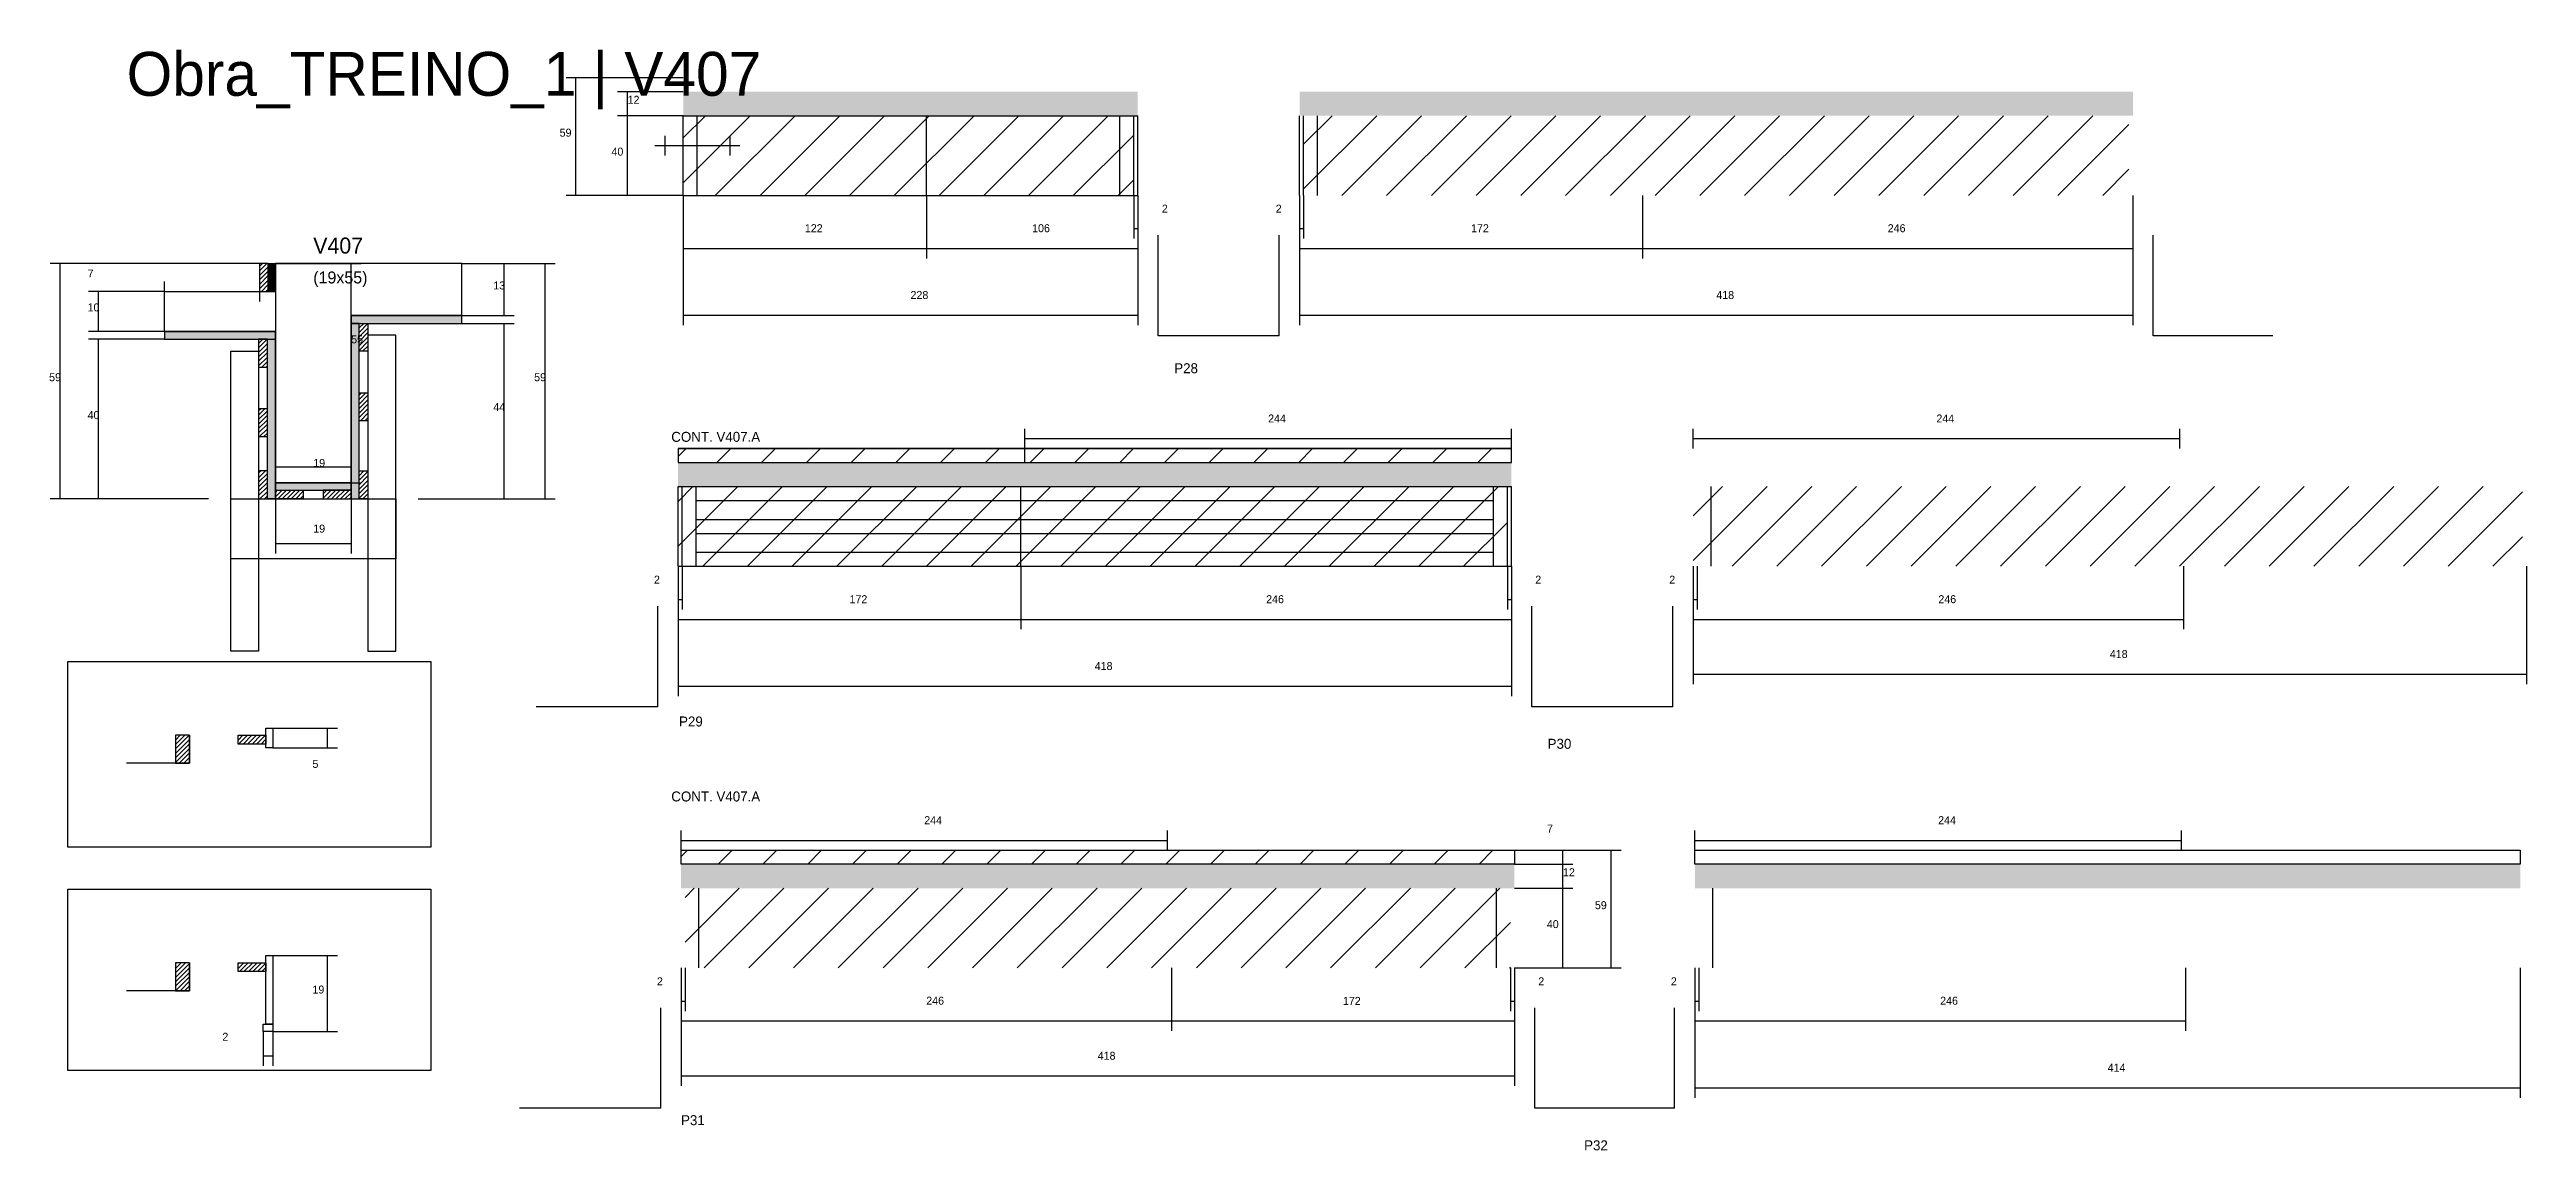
# Model space of a CAD drawing. Header units: metres. Extents: x -41 to 34840, y -36000 to 1848.
# Drawn here: x 17441 to 18684, y -4189 to -3637 of the extents above; entities that cross this region are included whole.
import ezdxf

# ---------------------------------------------------------------- set-up
doc = ezdxf.new("R2010")
doc.units = ezdxf.units.M
for name, color, linetype in [('CONCRETO', 251, 'Continuous'), ('COTA', 4, 'Continuous'), ('Cota Seção (2x)', 4, 'Continuous'), ('cotas', 4, 'Continuous'), ('Hachura', 253, 'Continuous'), ('LABEL_ID', 3, 'Continuous'), ('Madeira', 126, 'Continuous'), ('NOMENCLATURA', 7, 'Continuous'), ('Painéis', 200, 'Continuous'), ('REAPROVEITAMENTO', 251, 'Continuous'), ('SARR_2.2x7', 40, 'Continuous'), ('SARR_3.5x7', 81, 'Continuous'), ('Texto Seção', 7, 'Continuous')]:
    doc.layers.add(name, color=color, linetype=linetype)

msp = doc.modelspace()

# ---------------------------------------------------------------- texts
at = {"layer": 'COTA'}
for s, p in [('12', (17731.3, -3664)), ('59', (17697.2, -3680.5)), ('40', (17723.2, -3690)), ('2', (17999.3, -3718.6)), ('2', (18056.4, -3718.6)), ('122', (17820.2, -3728.4)), ('106', (17934.2, -3728.4)), ('172', (18154.4, -3728.4)), ('246', (18363.4, -3728.4)), ('7', (17460.4, -3751.1)), ('10', (17460.4, -3768.1)), ('13', (17663.9, -3757.1)), ('228', (17873.2, -3761.9)), ('418', (18277.4, -3761.9)), ('59', (17441.1, -3803.1)), ('59', (17684.4, -3803.1)), ('44', (17663.9, -3818.1)), ('40', (17460.4, -3822.1)), ('244', (18052.6, -3823.8)), ('244', (18387.8, -3823.8)), ('19', (17573.6, -3879)), ('2', (17744.5, -3904.6)), ('2', (18186.6, -3904.6)), ('2', (18253.8, -3904.6)), ('172', (17842.6, -3914.4)), ('246', (18051.6, -3914.4)), ('246', (18388.8, -3914.4)), ('418', (18474.8, -3941.9)), ('418', (17965.6, -3947.9)), ('5', (17573.2, -3997)), ('244', (17880.1, -4025.2)), ('7', (18192.5, -4029.4)), ('244', (18388.7, -4025.2)), ('12', (18200.5, -4051.3)), ('40', (18192.4, -4077.3)), ('59', (18216.5, -4067.8)), ('19', (17573.2, -4110.1)), ('2', (17746, -4106)), ('246', (17881.1, -4115.7)), ('172', (18090.1, -4115.8)), ('2', (18188.1, -4106)), ('2', (18254.6, -4106)), ('246', (18389.7, -4115.7)), ('2', (17528, -4133.8)), ('418', (17967.1, -4143.3)), ('414', (18473.7, -4149.3))]:
    msp.add_text(s, height=4, dxfattribs=at).set_placement(p)
at = {"layer": 'Cota Seção (2x)'}
for s, p in [('55', (17592.6, -3784.1)), ('19', (17573.6, -3846.1))]:
    msp.add_text(s, height=4, dxfattribs=at).set_placement(p)
at = {"layer": 'LABEL_ID'}
msp.add_text('Obra_TREINO_1 | V407', height=22, dxfattribs=at).set_placement((17480, -3660))
at = {"layer": 'NOMENCLATURA'}
for s, p in [('P28', (18005.5, -3799.1)), ('P29', (17757.1, -3976.2)), ('P30', (18192.8, -3987.4)), ('P31', (17758.1, -4176.1)), ('P32', (18211.1, -4188.7))]:
    msp.add_text(s, height=5, dxfattribs=at).set_placement(p)
at = {"layer": 'Texto Seção'}
for s, height, p in [('V407', 8, (17573.6, -3739.1)), ('(19x55)', 6, (17573.6, -3754.1)), ('CONT. V407.A', 5, (17753.2, -3833.5)), ('CONT. V407.A', 5, (17753.2, -4013.8))]:
    msp.add_text(s, height=height, dxfattribs=at).set_placement(p)

# ---------------------------------------------------------------- hatches: boundary and pattern name
at = {"layer": 'COTA'}
h = msp.add_hatch(dxfattribs=at)
h.set_pattern_fill('AR-CONC', scale=0.03)
h.paths.add_polyline_path([(17987.2, -3658), (17759.2, -3658), (17759.2, -3658), (17759.2, -3670), (17759.2, -3670), (17987.2, -3670), (17987.2, -3670), (17987.2, -3658)])
h = msp.add_hatch(dxfattribs=at)
h.set_pattern_fill('AR-CONC', scale=0.03)
h.paths.add_polyline_path([(18068.4, -3658), (18486.4, -3658), (18486.4, -3658), (18486.4, -3670), (18486.4, -3670), (18068.4, -3670), (18068.4, -3670), (18068.4, -3658)])
h = msp.add_hatch(dxfattribs=at)
h.set_pattern_fill('AR-CONC', scale=0.03)
h.paths.add_polyline_path([(17756.6, -3843.9), (18174.6, -3843.9), (18174.6, -3843.9), (18174.6, -3855.9), (18174.6, -3855.9), (17756.6, -3855.9), (17756.6, -3855.9), (17756.6, -3843.9)])
h = msp.add_hatch(dxfattribs=at)
h.set_pattern_fill('AR-CONC', scale=0.03)
h.paths.add_polyline_path([(18176.1, -4045.3), (17758.1, -4045.3), (17758.1, -4045.3), (17758.1, -4057.3), (17758.1, -4057.3), (18176.1, -4057.3), (18176.1, -4057.3), (18176.1, -4045.3)])
h = msp.add_hatch(dxfattribs=at)
h.set_pattern_fill('AR-CONC', scale=0.03)
h.paths.add_polyline_path([(18680.7, -4045.3), (18266.7, -4045.3), (18266.7, -4045.3), (18266.7, -4057.3), (18266.7, -4057.3), (18680.7, -4057.3), (18680.7, -4057.3), (18680.7, -4045.3)])
at = {"layer": 'Hachura'}
h = msp.add_hatch(dxfattribs=at)
h.set_pattern_fill('ANSI31', scale=0.5)
h.paths.add_polyline_path([(17546.6, -3758.1), (17551, -3758.1), (17551, -3758.1), (17551, -3744.1), (17551, -3744.1), (17546.6, -3744.1), (17546.6, -3744.1), (17546.6, -3758.1)])
h = msp.add_hatch(color=8, dxfattribs=at)
h.dxf.hatch_style = 1
h.paths.add_polyline_path([(17551, -3744.1), (17554.6, -3744.1), (17554.6, -3744.1), (17554.6, -3758.1), (17554.6, -3758.1), (17551, -3758.1), (17551, -3758.1), (17551, -3744.1)])
h = msp.add_hatch(color=8, dxfattribs=at)
h.dxf.hatch_style = 1
h.paths.add_polyline_path([(17648.2, -3774.1), (17648.2, -3770.1), (17648.2, -3770.1), (17592.6, -3770.1), (17592.6, -3770.1), (17592.6, -3774.1), (17592.6, -3774.1), (17648.2, -3774.1)])
h = msp.add_hatch(color=8, dxfattribs=at)
h.dxf.hatch_style = 1
h.paths.add_polyline_path([(17596.6, -3774.1), (17592.6, -3774.1), (17592.6, -3774.1), (17592.6, -3862.1), (17592.6, -3862.1), (17596.6, -3862.1), (17596.6, -3862.1), (17596.6, -3774.1)])
h = msp.add_hatch(dxfattribs=at)
h.set_pattern_fill('ANSI31', scale=0.5)
h.paths.add_polyline_path([(17601, -3788.1), (17596.6, -3788.1), (17596.6, -3788.1), (17596.6, -3774.1), (17596.6, -3774.1), (17601, -3774.1), (17601, -3774.1), (17601, -3788.1)])
h = msp.add_hatch(color=8, dxfattribs=at)
h.dxf.hatch_style = 1
h.paths.add_polyline_path([(17554.6, -3782.1), (17554.6, -3778.1), (17554.6, -3778.1), (17499, -3778.1), (17499, -3778.1), (17499, -3782.1), (17499, -3782.1), (17554.6, -3782.1)])
h = msp.add_hatch(dxfattribs=at)
h.set_pattern_fill('ANSI31', scale=0.5)
h.paths.add_polyline_path([(17546.2, -3796.1), (17550.6, -3796.1), (17550.6, -3796.1), (17550.6, -3782.1), (17550.6, -3782.1), (17546.2, -3782.1), (17546.2, -3782.1), (17546.2, -3796.1)])
h = msp.add_hatch(color=8, dxfattribs=at)
h.dxf.hatch_style = 1
h.paths.add_polyline_path([(17554.6, -3782.1), (17550.6, -3782.1), (17550.6, -3782.1), (17550.6, -3862.1), (17550.6, -3862.1), (17554.6, -3862.1), (17554.6, -3862.1), (17554.6, -3782.1)])
h = msp.add_hatch(dxfattribs=at)
h.set_pattern_fill('ANSI31', scale=0.5)
h.paths.add_polyline_path([(17601, -3822.9), (17596.6, -3822.9), (17596.6, -3822.9), (17596.6, -3808.9), (17596.6, -3808.9), (17601, -3808.9), (17601, -3808.9), (17601, -3822.9)])
h = msp.add_hatch(dxfattribs=at)
h.set_pattern_fill('ANSI31', scale=0.5)
h.paths.add_polyline_path([(17546.2, -3830.9), (17550.6, -3830.9), (17550.6, -3830.9), (17550.6, -3816.9), (17550.6, -3816.9), (17546.2, -3816.9), (17546.2, -3816.9), (17546.2, -3830.9)])
h = msp.add_hatch(dxfattribs=at)
h.set_pattern_fill('ANSI31', scale=0.5)
h.paths.add_polyline_path([(17546.2, -3862.1), (17550.6, -3862.1), (17550.6, -3862.1), (17550.6, -3848.1), (17550.6, -3848.1), (17546.2, -3848.1), (17546.2, -3848.1), (17546.2, -3862.1)])
h = msp.add_hatch(dxfattribs=at)
h.set_pattern_fill('ANSI31', scale=0.5)
h.paths.add_polyline_path([(17601, -3862.1), (17596.6, -3862.1), (17596.6, -3862.1), (17596.6, -3848.1), (17596.6, -3848.1), (17601, -3848.1), (17601, -3848.1), (17601, -3862.1)])
h = msp.add_hatch(color=8, dxfattribs=at)
h.dxf.hatch_style = 1
h.paths.add_polyline_path([(17592.6, -3857.7), (17592.6, -3854.1), (17592.6, -3854.1), (17554.6, -3854.1), (17554.6, -3854.1), (17554.6, -3857.7), (17554.6, -3857.7), (17592.6, -3857.7)])
h = msp.add_hatch(dxfattribs=at)
h.set_pattern_fill('ANSI31', scale=0.5)
h.paths.add_polyline_path([(17554.6, -3862.1), (17554.6, -3857.7), (17554.6, -3857.7), (17568.6, -3857.7), (17568.6, -3857.7), (17568.6, -3862.1), (17568.6, -3862.1), (17554.6, -3862.1)])
h = msp.add_hatch(dxfattribs=at)
h.set_pattern_fill('ANSI31', scale=0.5)
h.paths.add_polyline_path([(17592.6, -3862.1), (17592.6, -3857.7), (17592.6, -3857.7), (17578.6, -3857.7), (17578.6, -3857.7), (17578.6, -3862.1), (17578.6, -3862.1), (17592.6, -3862.1)])
h = msp.add_hatch(dxfattribs=at)
h.set_pattern_fill('ANSI31', scale=0.5)
h.paths.add_polyline_path([(17511.5, -3980.6), (17504.5, -3980.6), (17504.5, -3994.6), (17511.5, -3994.6)])
h = msp.add_hatch(dxfattribs=at)
h.set_pattern_fill('ANSI31', scale=0.5)
h.paths.add_polyline_path([(17535.9, -3980.6), (17535.9, -3985), (17535.9, -3985), (17549.8, -3985), (17549.8, -3985), (17549.8, -3980.6), (17549.8, -3980.6), (17535.9, -3980.6)])
h = msp.add_hatch(dxfattribs=at)
h.set_pattern_fill('ANSI31', scale=0.5)
h.paths.add_polyline_path([(17511.5, -4094.7), (17504.5, -4094.7), (17504.5, -4108.7), (17511.5, -4108.7)])
h = msp.add_hatch(dxfattribs=at)
h.set_pattern_fill('ANSI31', scale=0.5)
h.paths.add_polyline_path([(17535.9, -4094.7), (17535.9, -4099.1), (17535.9, -4099.1), (17549.8, -4099.1), (17549.8, -4099.1), (17549.8, -4094.7), (17549.8, -4094.7), (17535.9, -4094.7)])
at = {"layer": 'REAPROVEITAMENTO'}
h = msp.add_hatch(dxfattribs=at)
h.set_pattern_fill('ANSI31', scale=5)
h.paths.add_polyline_path([(17985.2, -3710), (17985.2, -3670), (17985.2, -3670), (17759.2, -3670), (17759.2, -3670), (17759.2, -3710), (17759.2, -3710), (17985.2, -3710)])
h = msp.add_hatch(dxfattribs=at)
h.set_pattern_fill('ANSI31', scale=5)
h.paths.add_polyline_path([(18484.4, -3710), (18484.4, -3670), (18484.4, -3670), (18070.4, -3670), (18070.4, -3670), (18070.4, -3710), (18070.4, -3710), (18484.4, -3710)])
h = msp.add_hatch(dxfattribs=at)
h.set_pattern_fill('ANSI31', scale=5)
h.paths.add_polyline_path([(18174.6, -3836.9), (17756.6, -3836.9), (17756.6, -3836.9), (17756.6, -3843.9), (17756.6, -3843.9), (18174.6, -3843.9), (18174.6, -3843.9), (18174.6, -3836.9)])
h = msp.add_hatch(dxfattribs=at)
h.set_pattern_fill('ANSI31', scale=5)
h.paths.add_polyline_path([(18172.6, -3895.9), (18172.6, -3855.9), (18172.6, -3855.9), (17756.6, -3855.9), (17756.6, -3855.9), (17756.6, -3895.9), (17756.6, -3895.9), (18172.6, -3895.9)])
h = msp.add_hatch(dxfattribs=at)
h.set_pattern_fill('ANSI31', scale=5)
h.paths.add_polyline_path([(18681.8, -3895.9), (18681.8, -3855.9), (18681.8, -3855.9), (18265.8, -3855.9), (18265.8, -3855.9), (18265.8, -3895.9), (18265.8, -3895.9), (18681.8, -3895.9)])
h = msp.add_hatch(dxfattribs=at)
h.set_pattern_fill('ANSI31', scale=5)
h.paths.add_polyline_path([(18176.1, -4038.3), (17758.1, -4038.3), (17758.1, -4038.3), (17758.1, -4045.3), (17758.1, -4045.3), (18176.1, -4045.3), (18176.1, -4045.3), (18176.1, -4038.3)])
h = msp.add_hatch(dxfattribs=at)
h.set_pattern_fill('ANSI31', scale=5)
h.paths.add_polyline_path([(18174.1, -4097.3), (18174.1, -4057.3), (18174.1, -4057.3), (17760.1, -4057.3), (17760.1, -4057.3), (17760.1, -4097.3), (17760.1, -4097.3), (18174.1, -4097.3)])

# ---------------------------------------------------------------- linework, layer by layer
at = {"layer": 'CONCRETO'}
msp.add_lwpolyline([(17592.6, -3774.1), (17592.6, -3854.1), (17554.6, -3854.1), (17554.6, -3778.1), (17499, -3778.1), (17499, -3758.1), (17554.6, -3758.1), (17554.6, -3744.1), (17592.6, -3744.1)], dxfattribs=at)
msp.add_lwpolyline([(17648.2, -3770.1), (17648.2, -3744.1), (17592.6, -3744.1), (17592.6, -3744.1), (17554.6, -3744.1), (17554.6, -3854.1), (17592.6, -3854.1), (17592.6, -3770.1)], close=True, dxfattribs=at)
at = {"layer": 'COTA'}
for p, q in [((17759.2, -3651), (17700.4, -3651)), ((17705.4, -3710), (17705.4, -3651)), ((17759.2, -3658), (17726.3, -3658)), ((17731.3, -3670), (17731.3, -3658)), ((17759.2, -3670), (17726.3, -3670)), ((17759.2, -3670), (17726.3, -3670)), ((17731.3, -3710), (17731.3, -3670)), ((17759.2, -3710), (17700.4, -3710)), ((17759.2, -3710), (17726.3, -3710)), ((17759.2, -3710), (17759.2, -3741.5)), ((17759.2, -3710), (17759.2, -3775)), ((17881.2, -3710), (17881.2, -3741.5)), ((17881.2, -3710), (17881.2, -3741.5)), ((17985.2, -3710), (17985.2, -3731.6)), ((17987.2, -3710), (17987.2, -3741.5)), ((17987.2, -3710), (17987.2, -3775)), ((17987.2, -3710), (17987.2, -3731.6)), ((18068.4, -3710), (18068.4, -3741.5)), ((18068.4, -3710), (18068.4, -3775)), ((18068.4, -3710), (18068.4, -3731.6)), ((18070.4, -3710), (18070.4, -3731.6)), ((18240.4, -3710), (18240.4, -3741.5)), ((18240.4, -3710), (18240.4, -3741.5)), ((18486.4, -3710), (18486.4, -3741.5)), ((18486.4, -3710), (18486.4, -3775)), ((17985.2, -3726.6), (17987.2, -3726.6)), ((18068.4, -3726.6), (18070.4, -3726.6)), ((17759.2, -3736.5), (17881.2, -3736.5)), ((17881.2, -3736.5), (17987.2, -3736.5)), ((18068.4, -3736.5), (18240.4, -3736.5)), ((18240.4, -3736.5), (18486.4, -3736.5)), ((17546.6, -3744.1), (17441.6, -3744.1)), ((17446.6, -3862.1), (17446.6, -3744.1)), ((17546.6, -3744.1), (17546.6, -3763.1)), ((17648.2, -3744.1), (17674.4, -3744.1)), ((17648.2, -3744.1), (17694.9, -3744.1)), ((17669.4, -3770.1), (17669.4, -3744.1)), ((17689.9, -3862.1), (17689.9, -3744.1)), ((17499, -3758.1), (17460.9, -3758.1)), ((17465.9, -3778.1), (17465.9, -3758.1)), ((17499, -3758.1), (17499, -3753.1)), ((17499, -3758.1), (17546.6, -3758.1)), ((17648.2, -3770.1), (17674.4, -3770.1)), ((17648.2, -3774.1), (17674.4, -3774.1)), ((17669.4, -3862.1), (17669.4, -3774.1)), ((17759.2, -3770), (17987.2, -3770)), ((18068.4, -3770), (18486.4, -3770)), ((17499, -3778.1), (17460.9, -3778.1)), ((17499, -3782.1), (17460.9, -3782.1)), ((17465.9, -3862.1), (17465.9, -3782.1)), ((17930.6, -3836.9), (17930.6, -3826.9)), ((17930.6, -3831.9), (18174.6, -3831.9)), ((18174.6, -3836.9), (18174.6, -3826.9)), ((18265.8, -3836.9), (18265.8, -3826.9)), ((18265.8, -3831.9), (18509.9, -3831.9)), ((18509.9, -3836.9), (18509.9, -3826.9)), ((17521, -3862.1), (17441.6, -3862.1)), ((17521, -3862.1), (17460.9, -3862.1)), ((17554.6, -3862.1), (17554.6, -3889.5)), ((17592.6, -3862.1), (17592.6, -3889.5)), ((17626.2, -3862.1), (17674.4, -3862.1)), ((17650.8, -3862.1), (17694.9, -3862.1)), ((17554.6, -3884.5), (17592.6, -3884.5)), ((17756.6, -3895.9), (17756.6, -3927.5)), ((17756.6, -3895.9), (17756.6, -3961)), ((17756.6, -3895.9), (17756.6, -3917.6)), ((17758.6, -3895.9), (17758.6, -3917.6)), ((17928.6, -3895.9), (17928.6, -3927.5)), ((17928.6, -3895.9), (17928.6, -3927.5)), ((18172.6, -3895.9), (18172.6, -3917.6)), ((18174.6, -3895.9), (18174.6, -3927.5)), ((18174.6, -3895.9), (18174.6, -3961)), ((18174.6, -3895.9), (18174.6, -3917.6)), ((18265.8, -3895.9), (18265.8, -3927.5)), ((18265.8, -3895.9), (18265.8, -3955)), ((18265.8, -3895.9), (18265.8, -3917.6)), ((18267.8, -3895.9), (18267.8, -3917.6)), ((18511.8, -3895.9), (18511.8, -3927.5)), ((18683.8, -3895.9), (18683.8, -3955)), ((17756.6, -3912.6), (17758.6, -3912.6)), ((18172.6, -3912.6), (18174.6, -3912.6)), ((18265.8, -3912.6), (18267.8, -3912.6)), ((17756.6, -3922.5), (17928.6, -3922.5)), ((17928.6, -3922.5), (18174.6, -3922.5)), ((18265.8, -3922.5), (18511.8, -3922.5)), ((18265.8, -3950), (18683.8, -3950)), ((17756.6, -3956), (18174.6, -3956)), ((17553.4, -3977), (17585.7, -3977)), ((17553.4, -3987), (17585.7, -3987)), ((17580.7, -3987), (17580.7, -3977)), ((17758.1, -4038.3), (17758.1, -4028.3)), ((17758.1, -4033.3), (18002.1, -4033.3)), ((18002.1, -4038.3), (18002.1, -4028.3)), ((18266.7, -4038.3), (18266.7, -4028.3)), ((18266.7, -4033.3), (18510.7, -4033.3)), ((18510.7, -4038.3), (18510.7, -4028.3)), ((18176.1, -4038.3), (18205.5, -4038.3)), ((18176.1, -4038.3), (18229.6, -4038.3)), ((18176.1, -4045.3), (18205.5, -4045.3)), ((18176.1, -4045.3), (18205.5, -4045.3)), ((18200.5, -4045.3), (18200.5, -4038.3)), ((18200.5, -4057.3), (18200.5, -4045.3)), ((18224.6, -4097.3), (18224.6, -4038.3)), ((18176.1, -4057.3), (18205.5, -4057.3)), ((18176.1, -4057.3), (18205.5, -4057.3)), ((18200.5, -4097.3), (18200.5, -4057.3)), ((17553.4, -4091.1), (17585.7, -4091.1)), ((17580.7, -4129.1), (17580.7, -4091.1)), ((17758.1, -4097.3), (17758.1, -4128.8)), ((17758.1, -4097.3), (17758.1, -4156.4)), ((17758.1, -4097.3), (17758.1, -4119)), ((17760.1, -4097.3), (17760.1, -4119)), ((18004.1, -4097.3), (18004.1, -4128.8)), ((18004.1, -4097.3), (18004.1, -4128.8)), ((18174.1, -4097.3), (18174.1, -4119)), ((18176.1, -4097.3), (18176.1, -4128.8)), ((18176.1, -4097.3), (18176.1, -4156.4)), ((18176.1, -4097.3), (18176.1, -4119)), ((18176.1, -4097.3), (18205.5, -4097.3)), ((18176.1, -4097.3), (18229.6, -4097.3)), ((18266.7, -4097.3), (18266.7, -4128.8)), ((18266.7, -4097.3), (18266.7, -4162.4)), ((18266.7, -4097.3), (18266.7, -4119)), ((18268.7, -4097.3), (18268.7, -4119)), ((18512.7, -4097.3), (18512.7, -4128.8)), ((18680.7, -4097.3), (18680.7, -4162.4)), ((17758.1, -4114), (17760.1, -4114)), ((17758.1, -4123.8), (18004.1, -4123.8)), ((18004.1, -4123.8), (18176.1, -4123.8)), ((18174.1, -4114), (18176.1, -4114)), ((18266.7, -4114), (18268.7, -4114)), ((18266.7, -4123.8), (18512.7, -4123.8)), ((17548.4, -4129.1), (17548.4, -4146.3)), ((17553.4, -4129.1), (17585.7, -4129.1)), ((17553.4, -4129.1), (17553.4, -4146.3)), ((17548.4, -4141.3), (17553.4, -4141.3)), ((17758.1, -4151.4), (18176.1, -4151.4)), ((18266.7, -4157.4), (18680.7, -4157.4))]:
    msp.add_line(p, q, dxfattribs=at)
at = {"layer": 'Cota Seção (2x)'}
for p, q in [((17565.6, -3744.1), (17597.6, -3744.1)), ((17592.6, -3854.1), (17592.6, -3744.1)), ((17554.6, -3862.1), (17554.6, -3841.1)), ((17554.6, -3846.1), (17592.6, -3846.1)), ((17592.6, -3862.1), (17592.6, -3841.1)), ((17565.6, -3854.1), (17597.6, -3854.1))]:
    msp.add_line(p, q, dxfattribs=at)
at = {"layer": 'Cotas'}
for points in [[(17450.5, -3943.6), (17632.5, -3943.6), (17632.5, -4036.8), (17450.5, -4036.8)], [(17450.5, -4057.7), (17632.5, -4057.7), (17632.5, -4148.7), (17450.5, -4148.7)]]:
    msp.add_lwpolyline(points, close=True, dxfattribs=at)
at = {"layer": 'Madeira'}
for points in [[(17546.6, -3758.1), (17551, -3758.1), (17551, -3744.1), (17546.6, -3744.1)], [(17601, -3788.1), (17596.6, -3788.1), (17596.6, -3774.1), (17601, -3774.1)], [(17546.2, -3796.1), (17550.6, -3796.1), (17550.6, -3782.1), (17546.2, -3782.1)], [(17601, -3822.9), (17596.6, -3822.9), (17596.6, -3808.9), (17601, -3808.9)], [(17546.2, -3830.9), (17550.6, -3830.9), (17550.6, -3816.9), (17546.2, -3816.9)], [(17546.2, -3862.1), (17550.6, -3862.1), (17550.6, -3848.1), (17546.2, -3848.1)], [(17601, -3862.1), (17596.6, -3862.1), (17596.6, -3848.1), (17601, -3848.1)], [(17554.6, -3862.1), (17554.6, -3857.7), (17568.6, -3857.7), (17568.6, -3862.1)], [(17592.6, -3862.1), (17592.6, -3857.7), (17578.6, -3857.7), (17578.6, -3862.1)], [(17511.5, -3994.6), (17511.5, -3980.6), (17504.5, -3980.6), (17504.5, -3994.6)], [(17535.9, -3980.6), (17549.8, -3980.6), (17549.8, -3985), (17535.9, -3985)], [(17511.5, -4108.7), (17511.5, -4094.7), (17504.5, -4094.7), (17504.5, -4108.7)], [(17535.9, -4094.7), (17549.8, -4094.7), (17549.8, -4099.1), (17535.9, -4099.1)]]:
    msp.add_lwpolyline(points, close=True, dxfattribs=at)
for points in [[(17511.5, -3980.6), (17511.5, -3994.6), (17480, -3994.6)], [(17511.5, -4094.7), (17511.5, -4108.7), (17480, -4108.7)]]:
    msp.add_lwpolyline(points, dxfattribs=at)
at = {"layer": 'NOMENCLATURA'}
for p, q in [((17744.9, -3685), (17787.6, -3685)), ((17749.9, -3680), (17749.9, -3690)), ((17782.6, -3680), (17782.6, -3690)), ((17997.4, -3780.3), (17997.4, -3729.9)), ((18058.2, -3780.3), (18058.2, -3729.9)), ((18496.6, -3780.3), (18496.6, -3729.9)), ((18058.2, -3780.3), (17997.4, -3780.3)), ((18556.5, -3780.3), (18496.6, -3780.3)), ((17746.4, -3966.3), (17746.4, -3915.9)), ((18184.8, -3966.3), (18184.8, -3915.9)), ((18255.6, -3966.3), (18255.6, -3915.9)), ((17746.4, -3966.3), (17685.5, -3966.3)), ((18255.6, -3966.3), (18184.8, -3966.3)), ((17747.9, -4167.6), (17747.9, -4117.2)), ((18186.3, -4167.6), (18186.3, -4117.2)), ((18256.5, -4167.6), (18256.5, -4117.2)), ((17747.9, -4167.6), (17677, -4167.6)), ((18256.5, -4167.6), (18186.3, -4167.6))]:
    msp.add_line(p, q, dxfattribs=at)
at = {"layer": 'Painéis'}
for p, q in [((17759.2, -3670), (17987.2, -3670)), ((17759.2, -3710), (17759.2, -3670)), ((17881.2, -3710), (17881.2, -3670)), ((17985.2, -3710), (17985.2, -3670)), ((17987.2, -3710), (17987.2, -3670)), ((18068.4, -3710), (18068.4, -3670)), ((18070.4, -3710), (18070.4, -3670)), ((17759.2, -3710), (17987.2, -3710)), ((17592.6, -3770.1), (17648.2, -3770.1)), ((17499, -3778.1), (17554.6, -3778.1)), ((17756.6, -3836.9), (18174.6, -3836.9)), ((17930.6, -3843.9), (17930.6, -3836.9)), ((18174.6, -3843.9), (18174.6, -3836.9)), ((17756.6, -3843.9), (18174.6, -3843.9)), ((17554.6, -3854.1), (17592.6, -3854.1)), ((17756.6, -3855.9), (18174.6, -3855.9)), ((17756.6, -3895.9), (17756.6, -3855.9)), ((17758.6, -3895.9), (17758.6, -3855.9)), ((17928.6, -3895.9), (17928.6, -3855.9)), ((18172.6, -3895.9), (18172.6, -3855.9)), ((18174.6, -3895.9), (18174.6, -3855.9)), ((17756.6, -3895.9), (18174.6, -3895.9))]:
    msp.add_line(p, q, dxfattribs=at)
for points in [[(17551, -3744.1), (17554.6, -3744.1), (17554.6, -3758.1), (17551, -3758.1)], [(17648.2, -3774.1), (17648.2, -3770.1), (17592.6, -3770.1), (17592.6, -3774.1)], [(17596.6, -3774.1), (17592.6, -3774.1), (17592.6, -3862.1), (17596.6, -3862.1)], [(17554.6, -3782.1), (17554.6, -3778.1), (17499, -3778.1), (17499, -3782.1)], [(17550.6, -3782.1), (17554.6, -3782.1), (17554.6, -3862.1), (17550.6, -3862.1)], [(17756.6, -3843.9), (18174.6, -3843.9), (18174.6, -3836.9), (17756.6, -3836.9)], [(17592.6, -3857.7), (17592.6, -3854.1), (17554.6, -3854.1), (17554.6, -3857.7)], [(17549.8, -3977), (17553.4, -3977), (17553.4, -3987), (17549.8, -3987)], [(18176.1, -4045.3), (17758.1, -4045.3), (17758.1, -4038.3), (18176.1, -4038.3)], [(18680.7, -4045.3), (18266.7, -4045.3), (18266.7, -4038.3), (18680.7, -4038.3)], [(17549.8, -4091.1), (17553.4, -4091.1), (17553.4, -4125.5), (17549.8, -4125.5)], [(17553.4, -4125.5), (17553.4, -4129.1), (17548.4, -4129.1), (17548.4, -4125.5)]]:
    msp.add_lwpolyline(points, close=True, dxfattribs=at)
at = {"layer": 'SARR_2.2x7'}
for p, q in [((17766.2, -3710), (17766.2, -3670)), ((17978.2, -3710), (17978.2, -3670)), ((18077.4, -3710), (18077.4, -3670)), ((17765.6, -3895.9), (17765.6, -3855.9)), ((17765.6, -3862.9), (17928.6, -3862.9)), ((17928.6, -3862.9), (18165.6, -3862.9)), ((18165.6, -3895.9), (18165.6, -3855.9)), ((18274.8, -3895.9), (18274.8, -3855.9)), ((17765.6, -3872.4), (17928.6, -3872.4)), ((17928.6, -3872.4), (18165.6, -3872.4)), ((17765.6, -3879.4), (17928.6, -3879.4)), ((17765.6, -3888.9), (17928.6, -3888.9)), ((17928.6, -3879.4), (18165.6, -3879.4)), ((17928.6, -3888.9), (18165.6, -3888.9)), ((17767.1, -4097.3), (17767.1, -4057.3)), ((18167.1, -4097.3), (18167.1, -4057.3)), ((18275.7, -4097.3), (18275.7, -4057.3))]:
    msp.add_line(p, q, dxfattribs=at)
at = {"layer": 'SARR_3.5x7'}
for points in [[(17532.2, -3788.1), (17546.2, -3788.1), (17546.2, -3938.5), (17532.2, -3938.5)], [(17615, -3780.1), (17601, -3780.1), (17601, -3938.5), (17615, -3938.5)], [(17532.2, -3862.1), (17615, -3862.1), (17615, -3892.1), (17532.2, -3892.1)]]:
    msp.add_lwpolyline(points, close=True, dxfattribs=at)

msp.set_redraw_order([(e.dxf.handle, doc.entitydb.next_handle()) for e in msp.query("TEXT MTEXT ATTDEF DIMENSION ARC_DIMENSION")])  # texts and dimensions are drawn at this point

doc.saveas('drawing.dxf')
